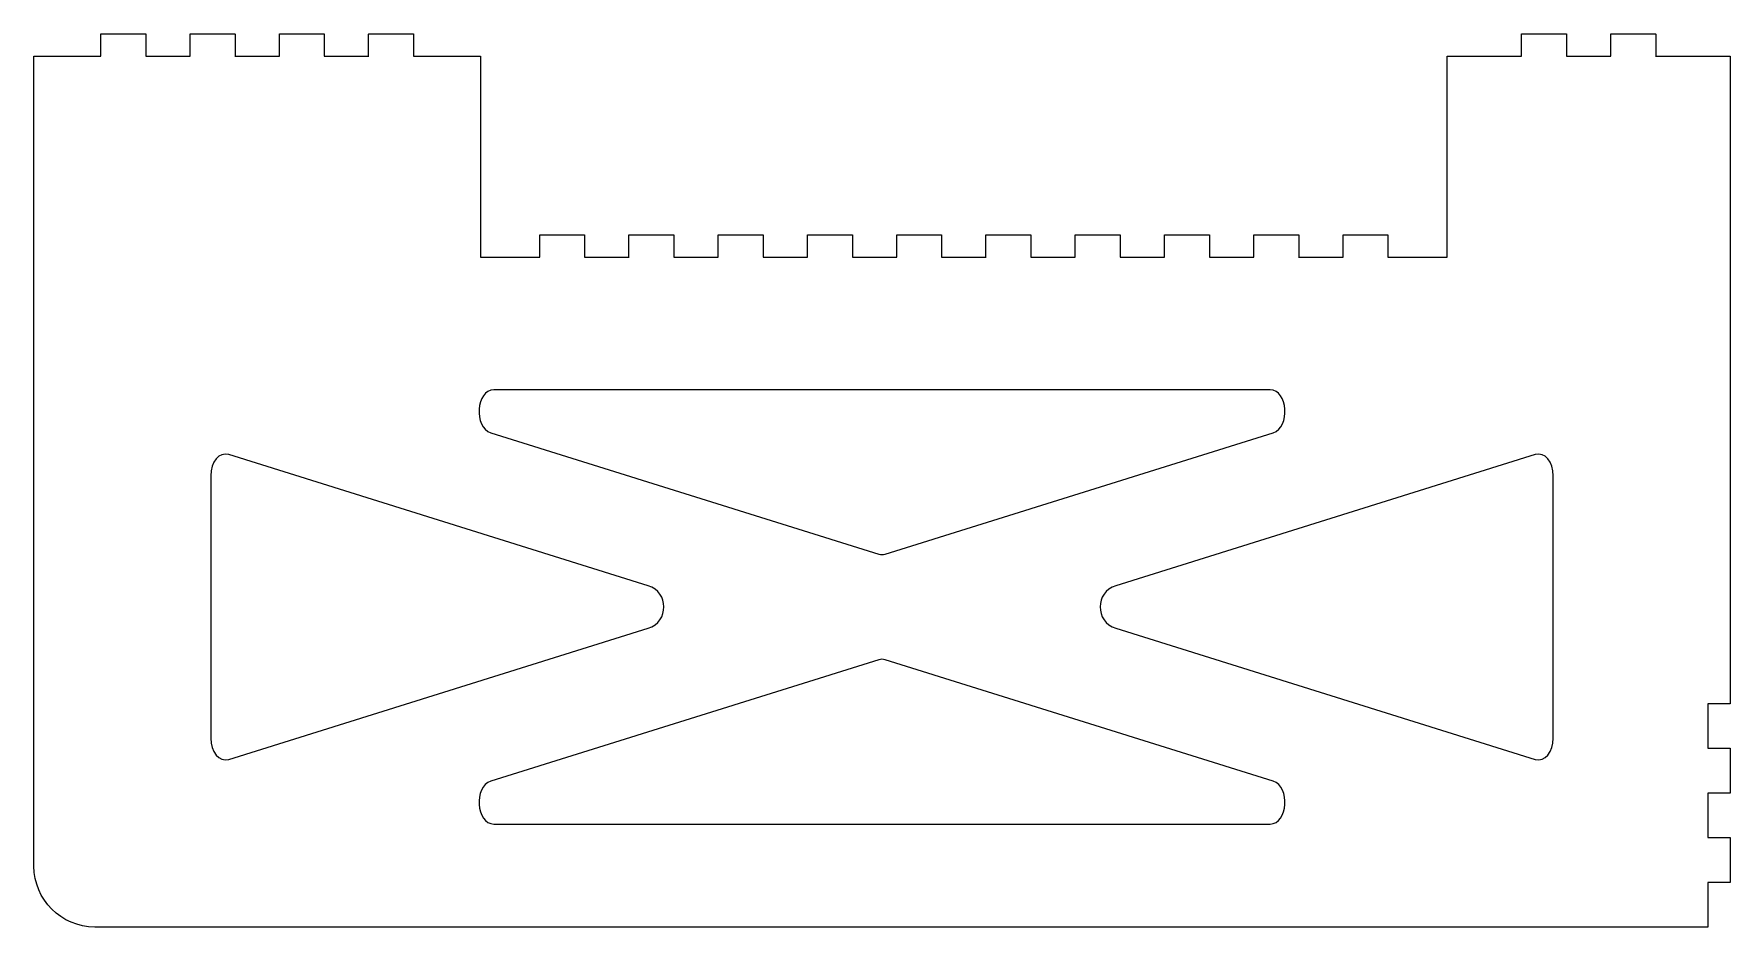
# Model space of a CAD drawing. Header units: millimetres. Extents: x 10 to 238, y 10 to 406.
# Drawn here: x 10 to 238, y 285.7 to 405.7 of the extents above; entities that cross this region are included whole.
import ezdxf

# ---------------------------------------------------------------- set-up
doc = ezdxf.new("R2010")
doc.units = ezdxf.units.MM
doc.header["$MEASUREMENT"] = 0
doc.layers.add('Layer 1', color=7, linetype='Continuous', lineweight=0)

msp = doc.modelspace()

# ---------------------------------------------------------------- linework, layer by layer
at = {"layer": 'Layer 1', "color": 18, "lineweight": 5, "true_color": 0x000000}
for points, knots in [([(18.19, 285.7), (18.19, 285.7), (235.02, 285.7), (235.02, 285.7), (235.03, 285.7), (235.04, 285.71), (235.04, 285.72), (235.04, 285.72), (235.04, 291.7), (235.04, 291.7), (235.04, 291.72), (235.02, 291.7), (235.04, 291.7), (235.04, 291.7), (238.02, 291.7), (238.02, 291.7), (238.03, 291.7), (238.04, 291.71), (238.04, 291.72), (238.04, 291.72), (238.04, 297.72), (238.04, 297.72), (238.04, 297.73), (238.03, 297.74), (238.02, 297.74), (238.02, 297.74), (235.04, 297.74), (235.04, 297.74), (235.02, 297.74), (235.04, 297.72), (235.04, 297.74), (235.04, 297.74), (235.04, 303.7), (235.04, 303.7), (235.04, 303.72), (235.02, 303.7), (235.04, 303.7), (235.04, 303.7), (238.02, 303.7), (238.02, 303.7), (238.03, 303.7), (238.04, 303.71), (238.04, 303.72), (238.04, 303.72), (238.04, 309.72), (238.04, 309.72), (238.04, 309.73), (238.03, 309.74), (238.02, 309.74), (238.02, 309.74), (235.04, 309.74), (235.04, 309.74), (235.02, 309.74), (235.04, 309.72), (235.04, 309.74), (235.04, 309.74), (235.04, 315.7), (235.04, 315.7), (235.04, 315.72), (235.02, 315.7), (235.04, 315.7), (235.04, 315.7), (238.02, 315.7), (238.02, 315.7), (238.03, 315.7), (238.04, 315.71), (238.04, 315.72), (238.04, 315.72), (238.04, 402.72), (238.04, 402.72), (238.04, 402.73), (238.03, 402.74), (238.02, 402.74), (238.02, 402.74), (228.04, 402.74), (228.04, 402.74), (228.02, 402.74), (228.04, 402.72), (228.04, 402.74), (228.04, 402.74), (228.04, 405.72), (228.04, 405.72), (228.04, 405.73), (228.03, 405.74), (228.02, 405.74), (228.02, 405.74), (222.02, 405.74), (222.02, 405.74), (222.01, 405.74), (222, 405.73), (222, 405.72), (222, 405.72), (222, 402.74), (222, 402.74), (222, 402.72), (222.02, 402.74), (222, 402.74), (222, 402.74), (216.04, 402.74), (216.04, 402.74), (216.02, 402.74), (216.04, 402.72), (216.04, 402.74), (216.04, 402.74), (216.04, 405.72), (216.04, 405.72), (216.04, 405.73), (216.03, 405.74), (216.02, 405.74), (216.02, 405.74), (210.02, 405.74), (210.02, 405.74), (210.01, 405.74), (210, 405.73), (210, 405.72), (210, 405.72), (210, 402.74), (210, 402.74), (210, 402.72), (210.02, 402.74), (210, 402.74), (210, 402.74), (200.02, 402.74), (200.02, 402.74), (200.01, 402.74), (200, 402.73), (200, 402.72), (200, 402.72), (200, 375.74), (200, 375.74), (200, 375.72), (200.02, 375.74), (200, 375.74), (200, 375.74), (192.04, 375.74), (192.04, 375.74), (192.02, 375.74), (192.04, 375.72), (192.04, 375.74), (192.04, 375.74), (192.04, 378.72), (192.04, 378.72), (192.04, 378.73), (192.03, 378.74), (192.02, 378.74), (192.02, 378.74), (186.02, 378.74), (186.02, 378.74), (186.01, 378.74), (186, 378.73), (186, 378.72), (186, 378.72), (186, 375.74), (186, 375.74), (186, 375.72), (186.02, 375.74), (186, 375.74), (186, 375.74), (180.04, 375.74), (180.04, 375.74), (180.02, 375.74), (180.04, 375.72), (180.04, 375.74), (180.04, 375.74), (180.04, 378.72), (180.04, 378.72), (180.04, 378.73), (180.03, 378.74), (180.02, 378.74), (180.02, 378.74), (174.02, 378.74), (174.02, 378.74), (174.01, 378.74), (174, 378.73), (174, 378.72), (174, 378.72), (174, 375.74), (174, 375.74), (174, 375.72), (174.02, 375.74), (174, 375.74), (174, 375.74), (168.04, 375.74), (168.04, 375.74), (168.02, 375.74), (168.04, 375.72), (168.04, 375.74), (168.04, 375.74), (168.04, 378.72), (168.04, 378.72), (168.04, 378.73), (168.03, 378.74), (168.02, 378.74), (168.02, 378.74), (162.02, 378.74), (162.02, 378.74), (162.01, 378.74), (162, 378.73), (162, 378.72), (162, 378.72), (162, 375.74), (162, 375.74), (162, 375.72), (162.02, 375.74), (162, 375.74), (162, 375.74), (156.04, 375.74), (156.04, 375.74), (156.02, 375.74), (156.04, 375.72), (156.04, 375.74), (156.04, 375.74), (156.04, 378.72), (156.04, 378.72), (156.04, 378.73), (156.03, 378.74), (156.02, 378.74), (156.02, 378.74), (150.02, 378.74), (150.02, 378.74), (150.01, 378.74), (150, 378.73), (150, 378.72), (150, 378.72), (150, 375.74), (150, 375.74), (150, 375.72), (150.02, 375.74), (150, 375.74), (150, 375.74), (144.04, 375.74), (144.04, 375.74), (144.02, 375.74), (144.04, 375.72), (144.04, 375.74), (144.04, 375.74), (144.04, 378.72), (144.04, 378.72), (144.04, 378.73), (144.03, 378.74), (144.02, 378.74), (144.02, 378.74), (138.02, 378.74), (138.02, 378.74), (138.01, 378.74), (138, 378.73), (138, 378.72), (138, 378.72), (138, 375.74), (138, 375.74), (138, 375.72), (138.02, 375.74), (138, 375.74), (138, 375.74), (132.04, 375.74), (132.04, 375.74), (132.02, 375.74), (132.04, 375.72), (132.04, 375.74), (132.04, 375.74), (132.04, 378.72), (132.04, 378.72), (132.04, 378.73), (132.03, 378.74), (132.02, 378.74), (132.02, 378.74), (126.02, 378.74), (126.02, 378.74), (126.01, 378.74), (126, 378.73), (126, 378.72), (126, 378.72), (126, 375.74), (126, 375.74), (126, 375.72), (126.02, 375.74), (126, 375.74), (126, 375.74), (120.04, 375.74), (120.04, 375.74), (120.02, 375.74), (120.04, 375.72), (120.04, 375.74), (120.04, 375.74), (120.04, 378.72), (120.04, 378.72), (120.04, 378.73), (120.03, 378.74), (120.02, 378.74), (120.02, 378.74), (114.02, 378.74), (114.02, 378.74), (114.01, 378.74), (114, 378.73), (114, 378.72), (114, 378.72), (114, 375.74), (114, 375.74), (114, 375.72), (114.02, 375.74), (114, 375.74), (114, 375.74), (108.04, 375.74), (108.04, 375.74), (108.02, 375.74), (108.04, 375.72), (108.04, 375.74), (108.04, 375.74), (108.04, 378.72), (108.04, 378.72), (108.04, 378.73), (108.03, 378.74), (108.02, 378.74), (108.02, 378.74), (102.02, 378.74), (102.02, 378.74), (102.01, 378.74), (102, 378.73), (102, 378.72), (102, 378.72), (102, 375.74), (102, 375.74), (102, 375.72), (102.02, 375.74), (102, 375.74), (102, 375.74), (96.04, 375.74), (96.04, 375.74), (96.02, 375.74), (96.04, 375.72), (96.04, 375.74), (96.04, 375.74), (96.04, 378.72), (96.04, 378.72), (96.04, 378.73), (96.03, 378.74), (96.02, 378.74), (96.02, 378.74), (90.02, 378.74), (90.02, 378.74), (90.01, 378.74), (90, 378.73), (90, 378.72), (90, 378.72), (90, 375.74), (90, 375.74), (90, 375.72), (90.02, 375.74), (90, 375.74), (90, 375.74), (84.04, 375.74), (84.04, 375.74), (84.02, 375.74), (84.04, 375.72), (84.04, 375.74), (84.04, 375.74), (84.04, 378.72), (84.04, 378.72), (84.04, 378.73), (84.03, 378.74), (84.02, 378.74), (84.02, 378.74), (78.02, 378.74), (78.02, 378.74), (78.01, 378.74), (78, 378.73), (78, 378.72), (78, 378.72), (78, 375.74), (78, 375.74), (78, 375.72), (78.02, 375.74), (78, 375.74), (78, 375.74), (70.04, 375.74), (70.04, 375.74), (70.02, 375.74), (70.04, 375.72), (70.04, 375.74), (70.04, 375.74), (70.04, 402.72), (70.04, 402.72), (70.04, 402.73), (70.03, 402.74), (70.02, 402.74), (70.02, 402.74), (61.04, 402.74), (61.04, 402.74), (61.02, 402.74), (61.04, 402.72), (61.04, 402.74), (61.04, 402.74), (61.04, 405.72), (61.04, 405.72), (61.04, 405.73), (61.03, 405.74), (61.02, 405.74), (61.02, 405.74), (55.02, 405.74), (55.02, 405.74), (55.01, 405.74), (55, 405.73), (55, 405.72), (55, 405.72), (55, 402.74), (55, 402.74), (55, 402.72), (55.02, 402.74), (55, 402.74), (55, 402.74), (49.04, 402.74), (49.04, 402.74), (49.02, 402.74), (49.04, 402.72), (49.04, 402.74), (49.04, 402.74), (49.04, 405.72), (49.04, 405.72), (49.04, 405.73), (49.03, 405.74), (49.02, 405.74), (49.02, 405.74), (43.02, 405.74), (43.02, 405.74), (43.01, 405.74), (43, 405.73), (43, 405.72), (43, 405.72), (43, 402.74), (43, 402.74), (43, 402.72), (43.02, 402.74), (43, 402.74), (43, 402.74), (37.04, 402.74), (37.04, 402.74), (37.02, 402.74), (37.04, 402.72), (37.04, 402.74), (37.04, 402.74), (37.04, 405.72), (37.04, 405.72), (37.04, 405.73), (37.03, 405.74), (37.02, 405.74), (37.02, 405.74), (31.02, 405.74), (31.02, 405.74), (31.01, 405.74), (31, 405.73), (31, 405.72), (31, 405.72), (31, 402.74), (31, 402.74), (31, 402.72), (31.02, 402.74), (31, 402.74), (31, 402.74), (25.04, 402.74), (25.04, 402.74), (25.02, 402.74), (25.04, 402.72), (25.04, 402.74), (25.04, 402.74), (25.04, 405.72), (25.04, 405.72), (25.04, 405.73), (25.03, 405.74), (25.02, 405.74), (25.02, 405.74), (19.02, 405.74), (19.02, 405.74), (19.01, 405.74), (19, 405.73), (19, 405.72), (19, 405.72), (19, 402.74), (19, 402.74), (19, 402.72), (19.02, 402.74), (19, 402.74), (19, 402.74), (10.02, 402.74), (10.02, 402.74), (10.01, 402.74), (10, 402.73), (10, 402.72), (10, 402.72), (10, 293.89), (10, 293.89), (10, 289.38), (13.68, 285.7), (18.19, 285.7)], [0, 0, 0, 0, 1, 1, 1, 2, 2, 2, 3, 3, 3, 4, 4, 4, 5, 5, 5, 6, 6, 6, 7, 7, 7, 8, 8, 8, 9, 9, 9, 10, 10, 10, 11, 11, 11, 12, 12, 12, 13, 13, 13, 14, 14, 14, 15, 15, 15, 16, 16, 16, 17, 17, 17, 18, 18, 18, 19, 19, 19, 20, 20, 20, 21, 21, 21, 22, 22, 22, 23, 23, 23, 24, 24, 24, 25, 25, 25, 26, 26, 26, 27, 27, 27, 28, 28, 28, 29, 29, 29, 30, 30, 30, 31, 31, 31, 32, 32, 32, 33, 33, 33, 34, 34, 34, 35, 35, 35, 36, 36, 36, 37, 37, 37, 38, 38, 38, 39, 39, 39, 40, 40, 40, 41, 41, 41, 42, 42, 42, 43, 43, 43, 44, 44, 44, 45, 45, 45, 46, 46, 46, 47, 47, 47, 48, 48, 48, 49, 49, 49, 50, 50, 50, 51, 51, 51, 52, 52, 52, 53, 53, 53, 54, 54, 54, 55, 55, 55, 56, 56, 56, 57, 57, 57, 58, 58, 58, 59, 59, 59, 60, 60, 60, 61, 61, 61, 62, 62, 62, 63, 63, 63, 64, 64, 64, 65, 65, 65, 66, 66, 66, 67, 67, 67, 68, 68, 68, 69, 69, 69, 70, 70, 70, 71, 71, 71, 72, 72, 72, 73, 73, 73, 74, 74, 74, 75, 75, 75, 76, 76, 76, 77, 77, 77, 78, 78, 78, 79, 79, 79, 80, 80, 80, 81, 81, 81, 82, 82, 82, 83, 83, 83, 84, 84, 84, 85, 85, 85, 86, 86, 86, 87, 87, 87, 88, 88, 88, 89, 89, 89, 90, 90, 90, 91, 91, 91, 92, 92, 92, 93, 93, 93, 94, 94, 94, 95, 95, 95, 96, 96, 96, 97, 97, 97, 98, 98, 98, 99, 99, 99, 100, 100, 100, 101, 101, 101, 102, 102, 102, 103, 103, 103, 104, 104, 104, 105, 105, 105, 106, 106, 106, 107, 107, 107, 108, 108, 108, 109, 109, 109, 110, 110, 110, 111, 111, 111, 112, 112, 112, 113, 113, 113, 114, 114, 114, 115, 115, 115, 116, 116, 116, 117, 117, 117, 118, 118, 118, 119, 119, 119, 120, 120, 120, 121, 121, 121, 122, 122, 122, 123, 123, 123, 124, 124, 124, 125, 125, 125, 126, 126, 126, 127, 127, 127, 128, 128, 128, 129, 129, 129, 130, 130, 130, 131, 131, 131, 132, 132, 132, 133, 133, 133, 134, 134, 134, 135, 135, 135, 136, 136, 136, 137, 137, 137, 138, 138, 138, 139, 139, 139, 140, 140, 140, 141, 141, 141, 142, 142, 142, 143, 143, 143, 144, 144, 144, 145, 145, 145, 146, 146, 146, 147, 147, 147, 148, 148, 148, 149, 149, 149, 150, 150, 150, 151, 151, 151, 152, 152, 152, 153, 153, 153, 154, 154, 154, 155, 155, 155, 156, 156, 156, 157, 157, 157, 158, 158, 158, 159, 159, 159, 160, 160, 160, 161, 161, 161, 162, 162, 162, 163, 163, 163, 164, 164, 164, 164]), ([(176.62, 352.14), (176.62, 352.14), (124.44, 335.83), (124.44, 335.83), (124.17, 335.74), (123.87, 335.74), (123.6, 335.83), (123.6, 335.83), (71.42, 352.14), (71.42, 352.14), (69.07, 352.87), (69.44, 357.91), (71.84, 357.91), (71.84, 357.91), (176.2, 357.91), (176.2, 357.91), (178.6, 357.91), (178.97, 352.87), (176.62, 352.14)], [0, 0, 0, 0, 1, 1, 1, 2, 2, 2, 3, 3, 3, 4, 4, 4, 5, 5, 5, 6, 6, 6, 6]), ([(92.6, 325.87), (92.6, 325.87), (36.19, 308.24), (36.19, 308.24), (34.94, 307.85), (33.77, 309.24), (33.77, 311.1), (33.77, 311.1), (33.77, 346.36), (33.77, 346.36), (33.77, 348.22), (34.94, 349.6), (36.19, 349.21), (36.19, 349.21), (92.6, 331.58), (92.6, 331.58), (95.39, 330.71), (95.39, 326.75), (92.6, 325.87)], [0, 0, 0, 0, 1, 1, 1, 2, 2, 2, 3, 3, 3, 4, 4, 4, 5, 5, 5, 6, 6, 6, 6]), ([(155.44, 331.58), (155.44, 331.58), (211.85, 349.21), (211.85, 349.21), (213.1, 349.6), (214.27, 348.22), (214.27, 346.36), (214.27, 346.36), (214.27, 311.1), (214.27, 311.1), (214.27, 309.24), (213.1, 307.85), (211.85, 308.24), (211.85, 308.24), (155.44, 325.87), (155.44, 325.87), (152.65, 326.75), (152.65, 330.71), (155.44, 331.58)], [0, 0, 0, 0, 1, 1, 1, 2, 2, 2, 3, 3, 3, 4, 4, 4, 5, 5, 5, 6, 6, 6, 6]), ([(124.44, 321.63), (124.44, 321.63), (176.62, 305.32), (176.62, 305.32), (178.97, 304.59), (178.6, 299.55), (176.2, 299.55), (176.2, 299.55), (71.84, 299.55), (71.84, 299.55), (69.44, 299.55), (69.07, 304.59), (71.42, 305.32), (71.42, 305.32), (123.6, 321.63), (123.6, 321.63), (123.87, 321.72), (124.17, 321.72), (124.44, 321.63)], [0, 0, 0, 0, 1, 1, 1, 2, 2, 2, 3, 3, 3, 4, 4, 4, 5, 5, 5, 6, 6, 6, 6])]:
    msp.add_open_spline(points, degree=3, knots=knots, dxfattribs=at)

doc.saveas('drawing.dxf')
